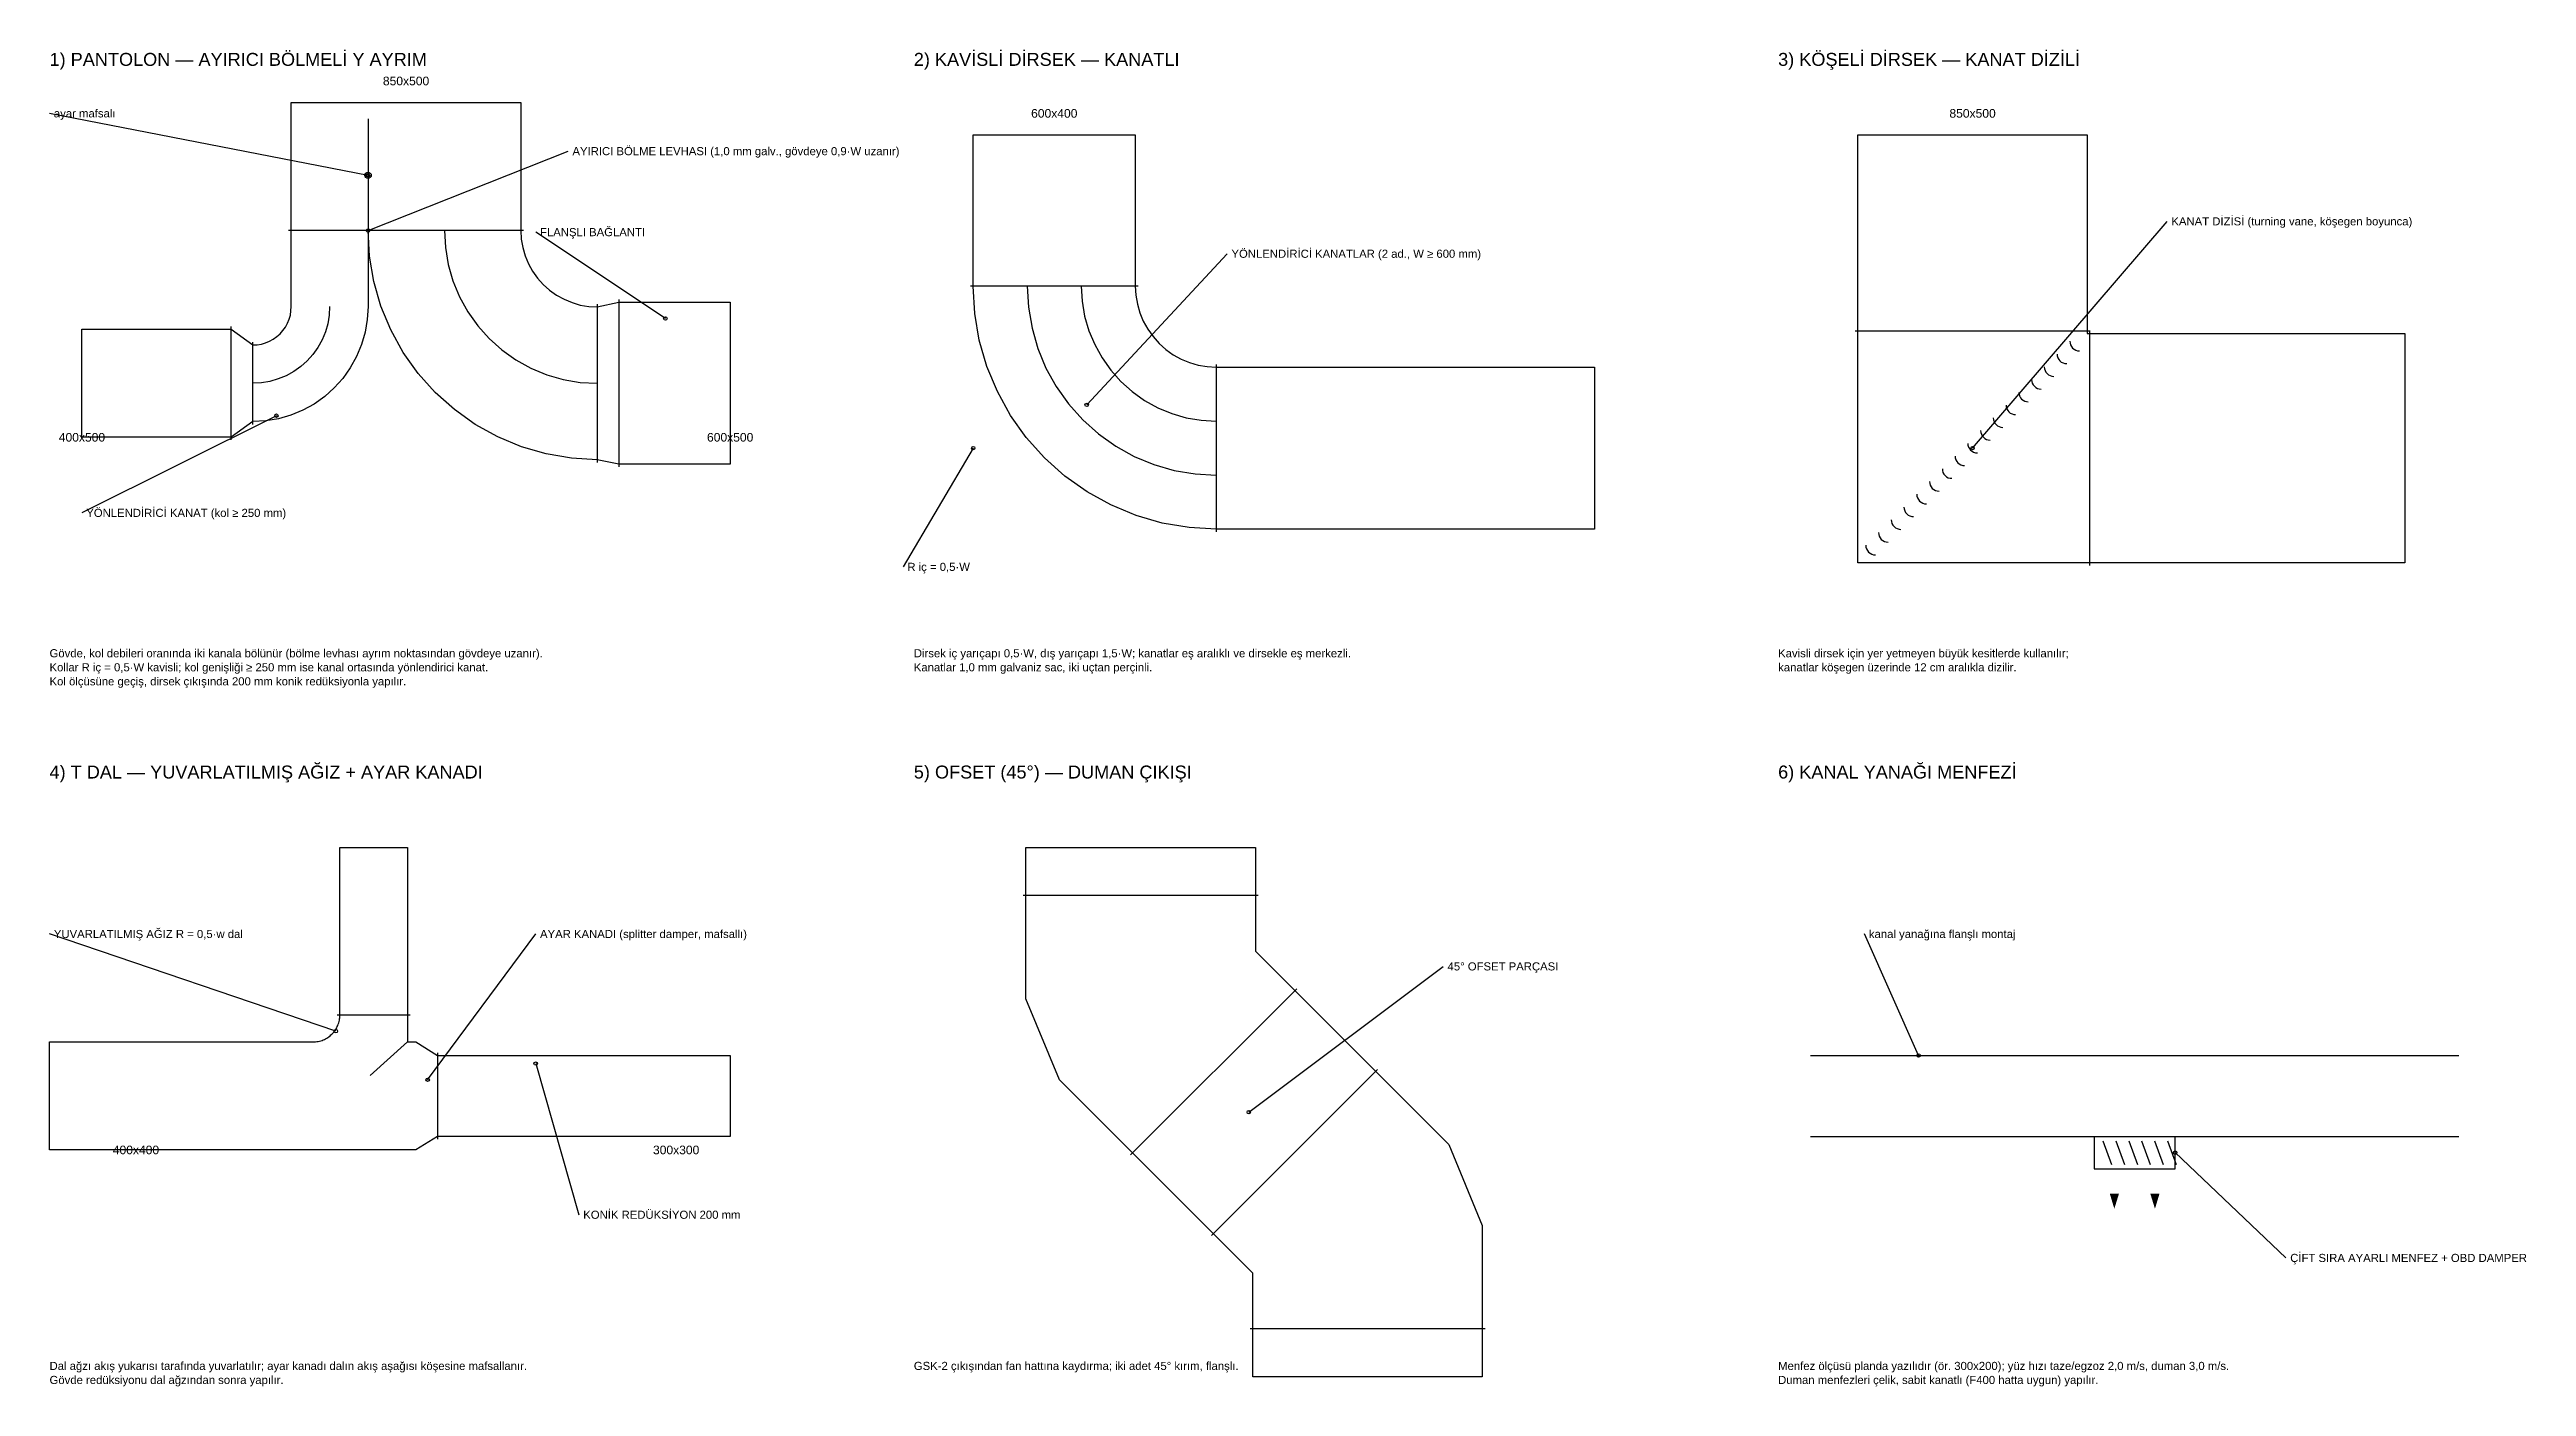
# Model space of a CAD drawing. Header units: centimetres. Extents: x 16951 to 24726, y -35407 to -32234.
# Drawn here: x 20400 to 22693, y -35329 to -34091 of the extents above; entities that cross this region are included whole.
import ezdxf
from ezdxf.enums import TextEntityAlignment as Align

# ---------------------------------------------------------------- set-up
doc = ezdxf.new("R2010")
doc.units = ezdxf.units.CM
for name, color, linetype in [('ROTAS-HAV-BASLIK', 7, 'Continuous'), ('ROTAS-HAV-DUMAN', 1, 'Continuous'), ('ROTAS-HAV-EGZOZ', 4, 'Continuous'), ('ROTAS-HAV-MENFEZ', 7, 'Continuous'), ('ROTAS-HAV-SEMA', 7, 'Continuous'), ('ROTAS-HAV-TAZE-HAVA', 3, 'Continuous')]:
    doc.layers.add(name, color=color, linetype=linetype)
doc.styles.add('ROTAS', font='arial.ttf')

msp = doc.modelspace()

# ---------------------------------------------------------------- texts
at = {"layer": 'ROTAS-HAV-BASLIK', "style": 'ROTAS'}
for s, p in [('1) PANTOLON — AYIRICI BÖLMELİ Y AYRIM', (20400, -34100)), ('2) KAVİSLİ DİRSEK — KANATLI', (21200, -34100)), ('3) KÖŞELİ DİRSEK — KANAT DİZİLİ', (22000, -34100)), ('4) T DAL — YUVARLATILMIŞ AĞIZ + AYAR KANADI', (20400, -34760)), ('5) OFSET (45°) — DUMAN ÇIKIŞI', (21200, -34760)), ('6) KANAL YANAĞI MENFEZİ', (22000, -34760))]:
    msp.add_text(s, height=12, dxfattribs=at).set_placement(p, align=Align.MIDDLE_LEFT)
at = {"layer": 'ROTAS-HAV-DUMAN', "style": 'ROTAS'}
for s, p in [('850x500', (20730, -34120)), ('850x500', (22180, -34150)), ('400x500', (20430, -34450)), ('600x500', (21030, -34450))]:
    msp.add_text(s, height=8, dxfattribs=at).set_placement(p, align=Align.MIDDLE_CENTER)
at = {"layer": 'ROTAS-HAV-EGZOZ', "style": 'ROTAS'}
msp.add_text('600x400', height=8, dxfattribs=at).set_placement((21330, -34150), align=Align.MIDDLE_CENTER)
at = {"layer": 'ROTAS-HAV-SEMA', "style": 'ROTAS'}
for s, p in [('ayar mafsalı', (20404, -34150)), ('AYIRICI BÖLME LEVHASI (1,0 mm galv., gövdeye 0,9·W uzanır)', (20884, -34185)), ('KANAT DİZİSİ (turning vane, köşegen boyunca)', (22364, -34250)), ('FLANŞLI BAĞLANTI', (20854, -34260)), ('YÖNLENDİRİCİ KANATLAR (2 ad., W ≥ 600 mm)', (21494, -34280)), ('YÖNLENDİRİCİ KANAT (kol ≥ 250 mm)', (20434, -34520)), ('R iç = 0,5·W', (21194, -34570)), ('Gövde, kol debileri oranında iki kanala bölünür (bölme levhası ayrım noktasından gövdeye uzanır).', (20400, -34650)), ('Kollar R iç = 0,5·W kavisli; kol genişliği ≥ 250 mm ise kanal ortasında yönlendirici kanat.', (20400, -34663)), ('Dirsek iç yarıçapı 0,5·W, dış yarıçapı 1,5·W; kanatlar eş aralıklı ve dirsekle eş merkezli.', (21200, -34650)), ('Kanatlar 1,0 mm galvaniz sac, iki uçtan perçinli.', (21200, -34663)), ('kanatlar köşegen üzerinde 12 cm aralıkla dizilir.', (22000, -34663)), ('Kavisli dirsek için yer yetmeyen büyük kesitlerde kullanılır;', (22000, -34650)), ('Kol ölçüsüne geçiş, dirsek çıkışında 200 mm konik redüksiyonla yapılır.', (20400, -34676)), ('YUVARLATILMIŞ AĞIZ R = 0,5·w dal', (20404, -34910)), ('AYAR KANADI (splitter damper, mafsallı)', (20854, -34910)), ('kanal yanağına flanşlı montaj', (22084, -34910)), ('45° OFSET PARÇASI', (21694, -34940)), ('KONİK REDÜKSİYON 200 mm', (20894, -35170)), ('ÇİFT SIRA AYARLI MENFEZ + OBD DAMPER', (22474, -35210)), ('Dal ağzı akış yukarısı tarafında yuvarlatılır; ayar kanadı dalın akış aşağısı köşesine mafsallanır.', (20400, -35310)), ('GSK-2 çıkışından fan hattına kaydırma; iki adet 45° kırım, flanşlı.', (21200, -35310)), ('Menfez ölçüsü planda yazılıdır (ör. 300x200); yüz hızı taze/egzoz 2,0 m/s, duman 3,0 m/s.', (22000, -35310)), ('Gövde redüksiyonu dal ağzından sonra yapılır.', (20400, -35323)), ('Duman menfezleri çelik, sabit kanatlı (F400 hatta uygun) yapılır.', (22000, -35323))]:
    msp.add_text(s, height=7.5, dxfattribs=at).set_placement(p, align=Align.MIDDLE_LEFT)
at = {"layer": 'ROTAS-HAV-TAZE-HAVA', "style": 'ROTAS'}
for s, p in [('400x400', (20480, -35110)), ('300x300', (20980, -35110))]:
    msp.add_text(s, height=8, dxfattribs=at).set_placement(p, align=Align.MIDDLE_CENTER)

# ---------------------------------------------------------------- linework, layer by layer
at = {"layer": 'ROTAS-HAV-DUMAN'}
for points in [[(20568.2, -34350), (20588.2, -34364.5), (20592.2, -34364.3), (20596.1, -34363.6), (20600, -34362.5), (20603.7, -34361), (20607.1, -34359.1), (20610.4, -34356.8), (20613.4, -34354.1), (20616, -34351.1), (20618.3, -34347.9), (20620.2, -34344.4), (20621.8, -34340.7), (20622.9, -34336.9), (20623.5, -34333), (20623.8, -34329), (20623.8, -34258.5), (20623.8, -34140), (20836.2, -34140), (20836.2, -34258.5), (20836.7, -34266.4), (20838, -34274.2), (20840.2, -34281.9), (20843.3, -34289.2), (20847.1, -34296.1), (20851.7, -34302.6), (20857, -34308.5), (20862.9, -34313.8), (20869.4, -34318.4), (20876.3, -34322.2), (20883.6, -34325.3), (20891.3, -34327.5), (20899.1, -34328.8), (20907, -34329.2), (20927, -34325), (21030, -34325), (21030, -34475), (20927, -34475), (20907, -34470.8), (20883.2, -34469.4), (20859.8, -34465.4), (20836.9, -34458.8), (20814.9, -34449.7), (20794.1, -34438.2), (20774.7, -34424.4), (20756.9, -34408.6), (20741.1, -34390.8), (20727.3, -34371.4), (20715.8, -34350.6), (20706.7, -34328.6), (20700.1, -34305.7), (20696.1, -34282.3), (20694.8, -34258.5), (20694.8, -34329), (20694.1, -34340.9), (20692.1, -34352.7), (20688.8, -34364.2), (20684.2, -34375.2), (20678.4, -34385.7), (20671.5, -34395.4), (20663.6, -34404.3), (20654.7, -34412.3), (20644.9, -34419.2), (20634.5, -34425), (20623.4, -34429.5), (20611.9, -34432.8), (20600.2, -34434.8), (20588.2, -34435.5), (20568.2, -34450), (20430, -34450), (20430, -34350), (20568.2, -34350)], [(20694.8, -34155), (20694.8, -34258.5)], [(22370, -34353.8), (22580, -34353.8), (22580, -34566.2), (22370, -34566.2), (22286.2, -34566.2), (22073.8, -34566.2), (22073.8, -34353.8), (22073.8, -34170), (22286.2, -34170), (22286.2, -34353.8), (22370, -34353.8)], [(20838.8, -34258.5), (20621.2, -34258.5)], [(20765.5, -34258.5), (20766.4, -34274.3), (20769, -34290), (20773.4, -34305.2), (20779.5, -34319.9), (20787.2, -34333.8), (20796.4, -34346.7), (20806.9, -34358.6), (20818.8, -34369.1), (20831.7, -34378.3), (20845.6, -34386), (20860.3, -34392.1), (20875.5, -34396.5), (20891.2, -34399.1), (20907, -34400)], [(20659.2, -34329), (20658.8, -34336.9), (20657.5, -34344.8), (20655.3, -34352.4), (20652.2, -34359.8), (20648.4, -34366.8), (20643.8, -34373.3), (20638.5, -34379.2), (20632.5, -34384.5), (20626, -34389.1), (20619.1, -34393), (20611.7, -34396), (20604, -34398.2), (20596.2, -34399.6), (20588.2, -34400)], [(20907, -34326.8), (20907, -34473.2)], [(20927, -34322.5), (20927, -34477.5)], [(20568.2, -34452.5), (20568.2, -34347.5)], [(20588.2, -34438), (20588.2, -34362)], [(22288.8, -34351.8), (22071.2, -34351.8)], [(22270, -34361.1), (22270.2, -34362.9), (22270.7, -34364.5), (22271.5, -34366), (22272.6, -34367.4), (22274, -34368.5), (22275.5, -34369.3), (22277.1, -34369.8), (22278.9, -34370)], [(22288.2, -34351.2), (22288.2, -34568.8)], [(22246.4, -34384.7), (22246.6, -34386.5), (22247.1, -34388.1), (22247.9, -34389.7), (22249, -34391), (22250.3, -34392.1), (22251.9, -34392.9), (22253.5, -34393.4), (22255.3, -34393.6)], [(22258.2, -34372.9), (22258.4, -34374.7), (22258.9, -34376.3), (22259.7, -34377.9), (22260.8, -34379.2), (22262.1, -34380.3), (22263.7, -34381.1), (22265.3, -34381.6), (22267.1, -34381.8)], [(22222.8, -34408.4), (22223, -34410.1), (22223.5, -34411.7), (22224.3, -34413.3), (22225.4, -34414.6), (22226.7, -34415.7), (22228.3, -34416.5), (22229.9, -34417), (22231.6, -34417.2)], [(22234.6, -34396.5), (22234.8, -34398.3), (22235.3, -34399.9), (22236.1, -34401.5), (22237.2, -34402.8), (22238.5, -34403.9), (22240.1, -34404.7), (22241.7, -34405.2), (22243.5, -34405.4)], [(22199.2, -34432), (22199.4, -34433.7), (22199.9, -34435.4), (22200.7, -34436.9), (22201.8, -34438.2), (22203.1, -34439.3), (22204.6, -34440.1), (22206.3, -34440.6), (22208, -34440.8)], [(22211, -34420.2), (22211.2, -34421.9), (22211.7, -34423.5), (22212.5, -34425.1), (22213.6, -34426.4), (22214.9, -34427.5), (22216.5, -34428.3), (22218.1, -34428.8), (22219.8, -34429)], [(22175.6, -34455.6), (22175.7, -34457.3), (22176.2, -34459), (22177.1, -34460.5), (22178.2, -34461.8), (22179.5, -34462.9), (22181, -34463.8), (22182.7, -34464.3), (22184.4, -34464.4)], [(22187.4, -34443.8), (22187.5, -34445.5), (22188.1, -34447.2), (22188.9, -34448.7), (22190, -34450), (22191.3, -34451.1), (22192.8, -34451.9), (22194.5, -34452.5), (22196.2, -34452.6)], [(22152, -34479.2), (22152.1, -34480.9), (22152.6, -34482.6), (22153.5, -34484.1), (22154.6, -34485.4), (22155.9, -34486.5), (22157.4, -34487.4), (22159.1, -34487.9), (22160.8, -34488)], [(22163.8, -34467.4), (22163.9, -34469.1), (22164.4, -34470.8), (22165.3, -34472.3), (22166.4, -34473.6), (22167.7, -34474.7), (22169.2, -34475.6), (22170.9, -34476.1), (22172.6, -34476.2)], [(22128.4, -34502.8), (22128.5, -34504.5), (22129, -34506.2), (22129.8, -34507.7), (22130.9, -34509.1), (22132.3, -34510.2), (22133.8, -34511), (22135.5, -34511.5), (22137.2, -34511.6)], [(22140.2, -34491), (22140.3, -34492.7), (22140.8, -34494.4), (22141.6, -34495.9), (22142.7, -34497.3), (22144.1, -34498.4), (22145.6, -34499.2), (22147.3, -34499.7), (22149, -34499.8)], [(22104.7, -34526.4), (22104.9, -34528.1), (22105.4, -34529.8), (22106.2, -34531.3), (22107.3, -34532.7), (22108.7, -34533.8), (22110.2, -34534.6), (22111.9, -34535.1), (22113.6, -34535.3)], [(22116.5, -34514.6), (22116.7, -34516.3), (22117.2, -34518), (22118, -34519.5), (22119.1, -34520.9), (22120.5, -34522), (22122, -34522.8), (22123.7, -34523.3), (22125.4, -34523.5)], [(22081.1, -34550), (22081.3, -34551.7), (22081.8, -34553.4), (22082.6, -34554.9), (22083.7, -34556.3), (22085.1, -34557.4), (22086.6, -34558.2), (22088.3, -34558.7), (22090, -34558.9)], [(22092.9, -34538.2), (22093.1, -34539.9), (22093.6, -34541.6), (22094.4, -34543.1), (22095.5, -34544.5), (22096.9, -34545.6), (22098.4, -34546.4), (22100.1, -34546.9), (22101.8, -34547.1)], [(21726.2, -35320), (21513.8, -35320), (21513.8, -35224), (21334.9, -35045.1), (21334.9, -35045.1), (21334.9, -35045.1), (21303.8, -34970), (21303.8, -34968), (21303.8, -34830), (21516.2, -34830), (21516.2, -34926), (21695.1, -35104.9), (21695.1, -35104.9), (21726.2, -35180), (21726.2, -35182), (21726.2, -35320)], [(21518.8, -34874.4), (21301.2, -34874.4)], [(21554.5, -34960.7), (21400.7, -35114.5)], [(21629.3, -35035.5), (21475.5, -35189.3)], [(21728.8, -35275.6), (21511.2, -35275.6)]]:
    msp.add_lwpolyline(points, dxfattribs=at)
at = {"layer": 'ROTAS-HAV-EGZOZ'}
for points in [[(21830, -34385), (21830, -34535), (21480, -34535), (21454.8, -34533.6), (21429.9, -34529.4), (21405.7, -34522.4), (21382.4, -34512.7), (21360.3, -34500.5), (21339.7, -34485.9), (21320.9, -34469.1), (21304.1, -34450.3), (21289.5, -34429.7), (21277.3, -34407.6), (21267.6, -34384.3), (21260.6, -34360.1), (21256.4, -34335.2), (21255, -34310), (21255, -34170), (21405, -34170), (21405, -34310), (21405.5, -34318.4), (21406.9, -34326.7), (21409.2, -34334.8), (21412.4, -34342.5), (21416.5, -34349.9), (21421.4, -34356.8), (21427, -34363), (21433.2, -34368.6), (21440.1, -34373.5), (21447.5, -34377.6), (21455.2, -34380.8), (21463.3, -34383.1), (21471.6, -34384.5), (21480, -34385), (21830, -34385)], [(21407.5, -34310), (21252.5, -34310)], [(21305, -34310), (21306.1, -34329.6), (21309.4, -34348.9), (21314.8, -34367.8), (21322.3, -34385.9), (21331.8, -34403.1), (21343.2, -34419.1), (21356.3, -34433.7), (21370.9, -34446.8), (21386.9, -34458.2), (21404.1, -34467.7), (21422.2, -34475.2), (21441.1, -34480.6), (21460.4, -34483.9), (21480, -34485)], [(21355, -34310), (21355.8, -34324), (21358.1, -34337.8), (21362, -34351.3), (21367.4, -34364.2), (21374.2, -34376.5), (21382.3, -34387.9), (21391.6, -34398.4), (21402.1, -34407.7), (21413.5, -34415.8), (21425.8, -34422.6), (21438.7, -34428), (21452.2, -34431.9), (21466, -34434.2), (21480, -34435)], [(21480, -34382.5), (21480, -34537.5)]]:
    msp.add_lwpolyline(points, dxfattribs=at)
at = {"layer": 'ROTAS-HAV-MENFEZ'}
for p, q in [((22300.5, -35101.5), (22308.5, -35123.5)), ((22312.5, -35101.5), (22320.5, -35123.5)), ((22324.5, -35101.5), (22332.5, -35123.5)), ((22336.5, -35101.5), (22344.5, -35123.5)), ((22348.5, -35101.5), (22356.5, -35123.5)), ((22360.5, -35101.5), (22368.5, -35123.5))]:
    msp.add_line(p, q, dxfattribs=at)
msp.add_lwpolyline([(22292.5, -35097.5), (22292.5, -35127.5), (22367.5, -35127.5), (22367.5, -35097.5)], dxfattribs=at)
for points in [[(22311.2, -35164.5), (22315.5, -35150.5), (22307, -35150.5)], [(22348.8, -35164.5), (22353, -35150.5), (22344.5, -35150.5)]]:
    msp.add_solid(points, dxfattribs=at)
at = {"layer": 'ROTAS-HAV-SEMA'}
for p, q in [((20694.8, -34207.4), (20400, -34150)), ((20694.8, -34258.5), (20880, -34185)), ((22180, -34460), (22360, -34250)), ((20970, -34340), (20850, -34260)), ((21360, -34420), (21490, -34280)), ((20610, -34430), (20430, -34520)), ((21255, -34460), (21190, -34570)), ((20665, -35000), (20400, -34910)), ((20750, -35045), (20850, -34910)), ((22130, -35022.5), (22080, -34910)), ((21510, -35075), (21690, -34940)), ((20850, -35030), (20890, -35170)), ((22367.5, -35112.5), (22470, -35210))]:
    msp.add_line(p, q, dxfattribs=at)
for centre, radius in [((20694.8, -34207.4), 3), ((20694.8, -34207.4), 1.6), ((20694.8, -34258.5), 1.6), ((20970, -34340), 1.6), ((20610, -34430), 1.6), ((21360, -34420), 1.6), ((21255, -34460), 1.6), ((22180, -34460), 1.6), ((20665, -35000), 1.6), ((20850, -35030), 1.6), ((22130, -35022.5), 1.6), ((20750, -35045), 1.6), ((21510, -35075), 1.6), ((22367.5, -35112.5), 1.6)]:
    msp.add_circle(centre, radius, dxfattribs=at)
at = {"layer": 'ROTAS-HAV-TAZE-HAVA'}
for p, q in [((22030, -35022.5), (22630, -35022.5)), ((22030, -35097.5), (22630, -35097.5))]:
    msp.add_line(p, q, dxfattribs=at)
for points in [[(20739.2, -35010), (20759.2, -35022.5), (21030, -35022.5), (21030, -35097.5), (20759.2, -35097.5), (20739.2, -35110), (20700, -35110), (20400, -35110), (20400, -35010), (20643.8, -35010), (20645, -35010), (20646.2, -35009.9), (20647.4, -35009.7), (20648.6, -35009.5), (20649.8, -35009.3), (20651, -35008.9), (20652.2, -35008.5), (20653.3, -35008.1), (20654.4, -35007.6), (20655.5, -35007), (20656.6, -35006.4), (20657.6, -35005.8), (20658.6, -35005.1), (20659.6, -35004.3), (20660.5, -35003.5), (20661.4, -35002.7), (20662.3, -35001.8), (20663.1, -35000.9), (20663.8, -34999.9), (20664.5, -34998.9), (20665.2, -34997.9), (20665.8, -34996.8), (20666.3, -34995.7), (20666.8, -34994.6), (20667.3, -34993.4), (20667.7, -34992.3), (20668, -34991.1), (20668.3, -34989.9), (20668.5, -34988.7), (20668.6, -34987.5), (20668.7, -34986.2), (20668.8, -34985), (20668.8, -34830), (20731.2, -34830), (20731.2, -35010), (20739.2, -35010)], [(20666.2, -34985), (20733.8, -34985)], [(20731.2, -35010), (20696.9, -35041.2)], [(20759.2, -35020), (20759.2, -35100)]]:
    msp.add_lwpolyline(points, dxfattribs=at)

msp.set_redraw_order([(e.dxf.handle, doc.entitydb.next_handle()) for e in msp.query("TEXT MTEXT ATTDEF DIMENSION ARC_DIMENSION")])  # texts and dimensions are drawn at this point

doc.saveas('drawing.dxf')
